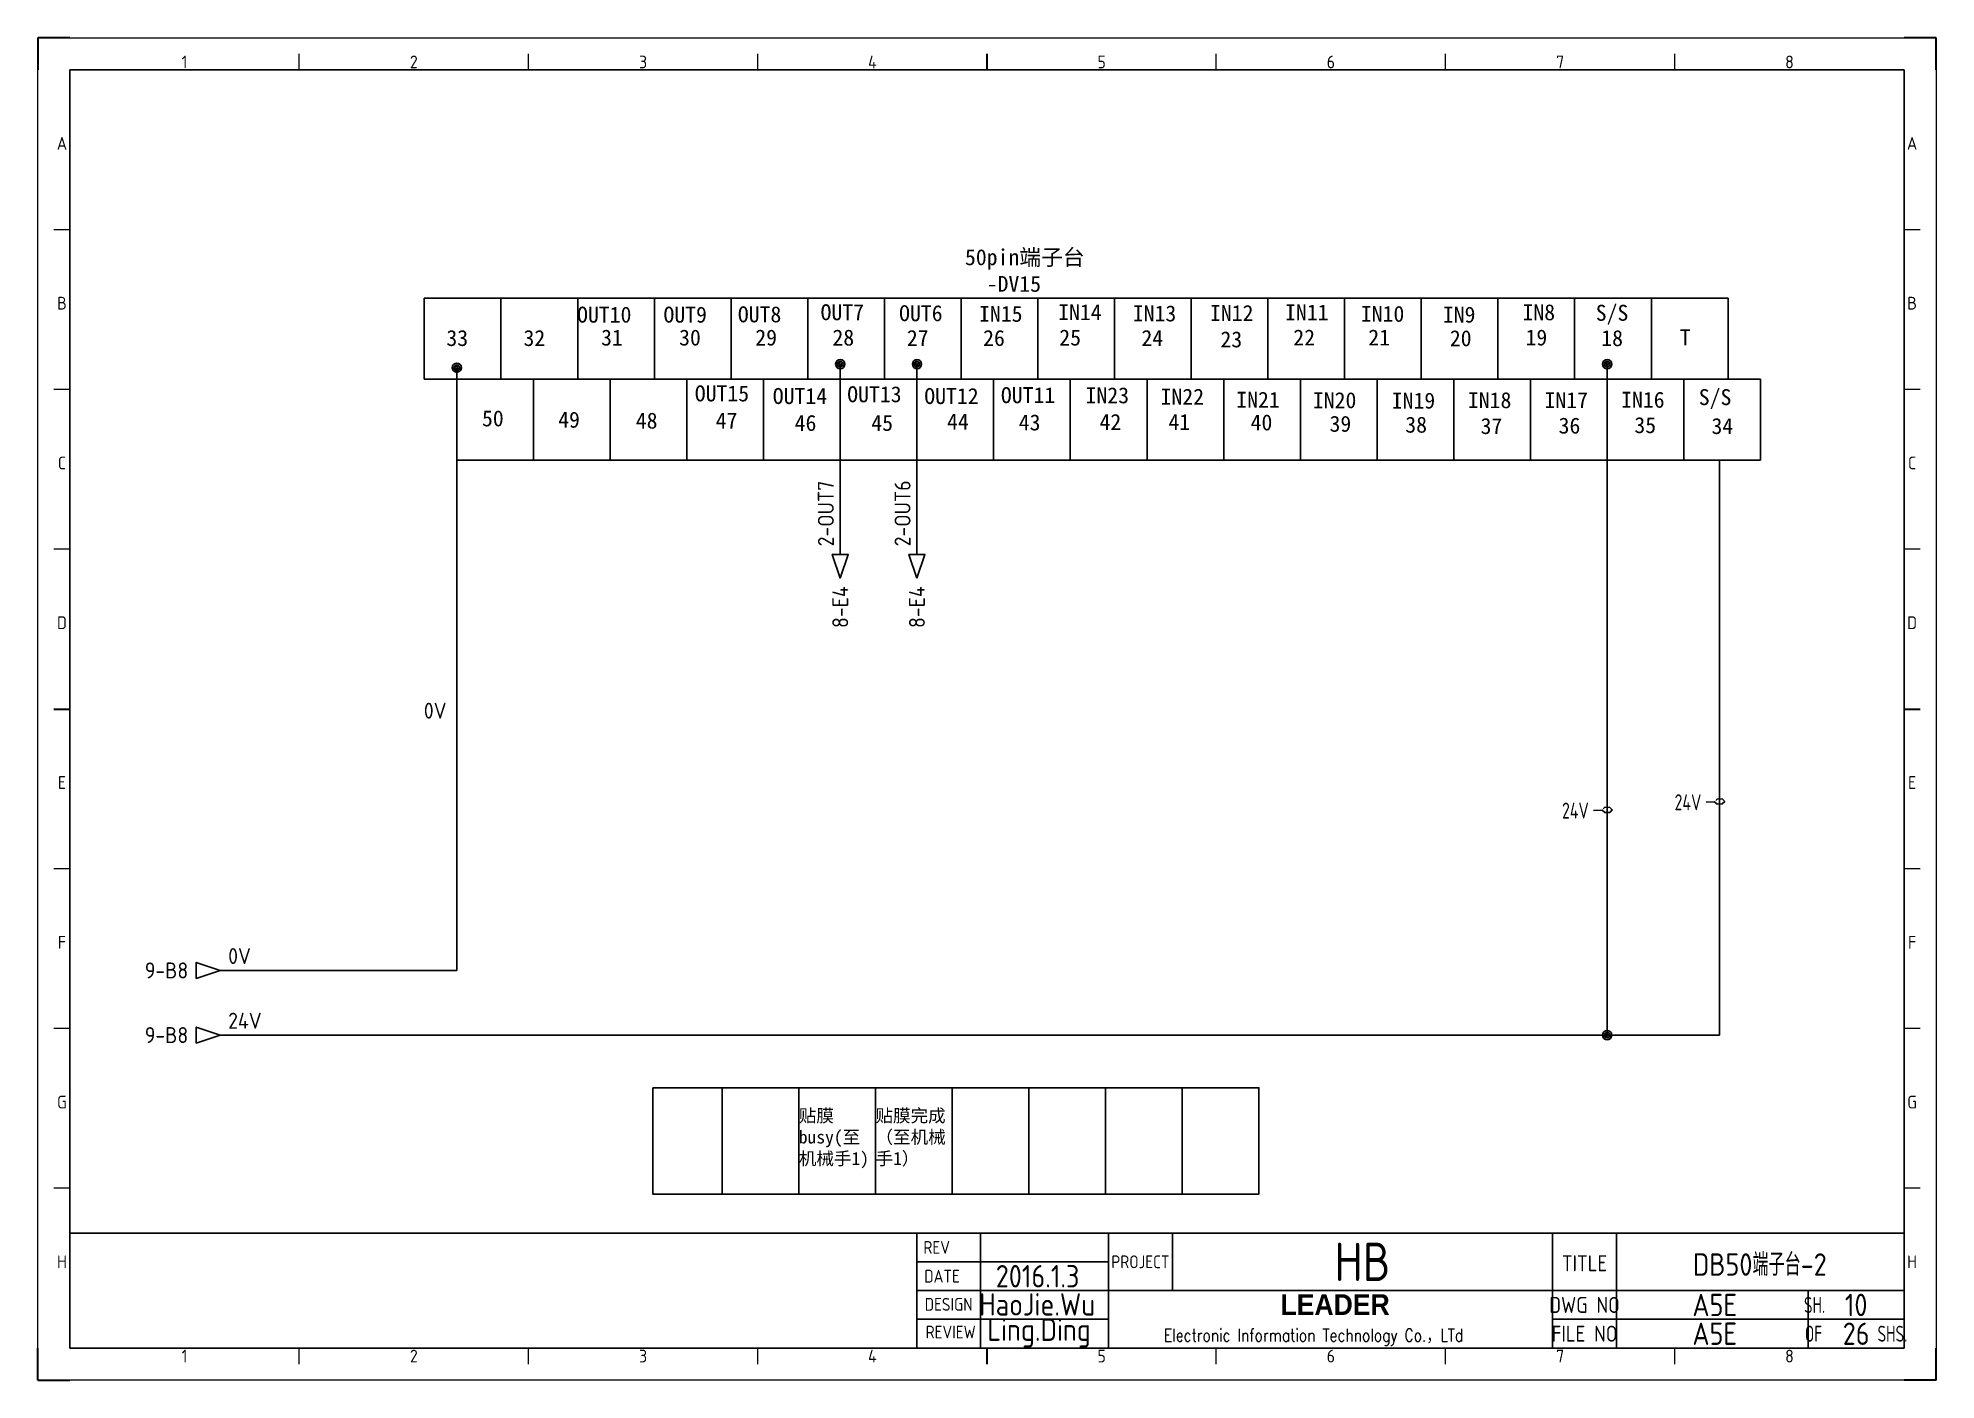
# Model space of a CAD drawing. Header units: millimetres. Extents: x -1699 to 15529, y -2130 to 61.
# Drawn here: x 4367 to 4961, y -2123 to -1703 of the extents above; entities that cross this region are included whole.
import ezdxf
from ezdxf.enums import TextEntityAlignment as Align

# ---------------------------------------------------------------- set-up
doc = ezdxf.new("R2010")
doc.units = ezdxf.units.MM
doc.header["$LTSCALE"] = 10
for name, color, linetype in [('AE_BOR', 1, 'Continuous'), ('SYMS', 7, 'Continuous'), ('WIRENO', 70, 'Continuous'), ('WIREREF', 61, 'Continuous'), ('WIREREF_DEST', 61, 'Continuous'), ('XREF', 7, 'Continuous'), ('YEL_14_THHN', 7, 'Continuous'), ('图框_标题栏属性', 1, 'Continuous'), ('图框_标题栏文字', 6, 'Continuous')]:
    doc.layers.add(name, color=color, linetype=linetype)
doc.styles.add('ACGBTS', font='ISOCP.SHX')
doc.styles.add('CCFS', font='', dxfattribs={"height": 0.7})
doc.styles.get("Standard").update_dxf_attribs({"font": 'simplex.shx', "width": 0.8, "height": 1.625, "bigfont": 'spec_bar.shx'})
doc.styles.add('sxj', font='', dxfattribs={"height": 5})
doc.styles.add('WD_IEC', font='ISOCP2.shx', dxfattribs={"height": 4, "bigfont": 'gbcbig.shx'})
doc.styles.add('工程字', font='gbenor.shx', dxfattribs={"bigfont": 'gbcbig.shx'})
doc.styles.get('CCFS').set_extended_font_data('SimSun')
doc.styles.get('sxj').set_extended_font_data('SimSun')

msp = doc.modelspace()

# ---------------------------------------------------------------- texts
at = {"char_height": 5, "attachment_point": 1}
for s, width, gutter_width, insert, style in [('50pin端子台\\P  -DV15', 47.4285, 25, (4657.28, -1769), 'sxj'), ('OUT10', 11.5414, 3.5, (4535.89, -1786.97), 'CCFS'), ('OUT9', 11.5414, 3.5, (4562.93, -1786.97), 'CCFS'), ('OUT8', 11.5414, 3.5, (4586.2, -1786.88), 'CCFS'), ('OUT7', 11.5414, 3.5, (4612.09, -1786.21), 'CCFS'), ('OUT6', 11.5414, 3.5, (4636.67, -1786.52), 'CCFS'), ('IN15', 11.5414, 3.5, (4661.69, -1786.72), 'CCFS'), ('IN14', 11.5414, 3.5, (4686.46, -1786.2), 'CCFS'), ('IN13', 11.5414, 3.5, (4709.8, -1786.59), 'CCFS'), ('IN12', 11.5414, 3.5, (4733.96, -1786.46), 'CCFS'), ('IN11', 11.5414, 3.5, (4757.46, -1786.27), 'CCFS'), ('IN10', 11.5414, 3.5, (4781.17, -1786.72), 'CCFS'), ('IN9', 11.5414, 3.5, (4806.83, -1786.97), 'CCFS'), ('IN8', 11.5414, 3.5, (4831.76, -1786.22), 'CCFS'), ('S/S', 11.5414, 3.5, (4854.68, -1786.4), 'CCFS'), ('33', 11.5414, 3.5, (4494.99, -1794.29), 'CCFS'), ('32', 11.5414, 3.5, (4519.12, -1794.29), 'CCFS'), ('31', 11.5414, 3.5, (4543.41, -1794.15), 'CCFS'), ('30', 11.5414, 3.5, (4567.82, -1794.14), 'CCFS'), ('29', 11.5414, 3.5, (4591.67, -1794.14), 'CCFS'), ('28', 11.5414, 3.5, (4615.81, -1794.14), 'CCFS'), ('27', 11.5414, 3.5, (4639.09, -1794.28), 'CCFS'), ('26', 11.5414, 3.5, (4662.96, -1794.28), 'CCFS'), ('25', 11.5414, 3.5, (4686.8, -1794.14), 'CCFS'), ('24', 11.5414, 3.5, (4712.51, -1794.28), 'CCFS'), ('23', 11.5414, 3.5, (4737.23, -1794.71), 'CCFS'), ('22', 11.5414, 3.5, (4760.03, -1794.13), 'CCFS'), ('21', 11.5414, 3.5, (4783.5, -1794.13), 'CCFS'), ('20', 11.5414, 3.5, (4809.02, -1794.36), 'CCFS'), ('19', 11.5414, 3.5, (4832.71, -1794.12), 'CCFS'), ('18', 11.5414, 3.5, (4856.41, -1794.32), 'CCFS'), ('T', 11.5414, 3.5, (4881, -1794.09), 'CCFS'), ('OUT15', 11.5414, 3.5, (4572.73, -1811.62), 'CCFS'), ('OUT14', 11.5414, 3.5, (4597.13, -1812.44), 'CCFS'), ('OUT13', 11.5414, 3.5, (4620.43, -1811.89), 'CCFS'), ('OUT12', 11.5414, 3.5, (4644.55, -1812.45), 'CCFS'), ('OUT11', 11.5414, 3.5, (4668.52, -1812.17), 'CCFS'), ('IN23', 11.5414, 3.5, (4695.03, -1812.22), 'CCFS'), ('IN22', 11.5414, 3.5, (4718.5, -1812.65), 'CCFS'), ('IN21', 11.5414, 3.5, (4742.19, -1813.61), 'CCFS'), ('IN20', 11.5414, 3.5, (4766.16, -1813.75), 'CCFS'), ('IN19', 11.5414, 3.5, (4790.84, -1813.88), 'CCFS'), ('IN18', 11.5414, 3.5, (4814.68, -1813.74), 'CCFS'), ('IN17', 11.5414, 3.5, (4838.65, -1813.74), 'CCFS'), ('IN16', 11.5414, 3.5, (4862.62, -1813.61), 'CCFS'), ('S/S', 11.5414, 3.5, (4886.93, -1812.79), 'CCFS'), ('50', 11.5414, 3.5, (4506.13, -1819.43), 'CCFS'), ('49', 11.5414, 3.5, (4529.98, -1819.85), 'CCFS'), ('48', 11.5414, 3.5, (4554.27, -1820.14), 'CCFS'), ('47', 11.5414, 3.5, (4579.27, -1820.14), 'CCFS'), ('46', 11.5414, 3.5, (4603.98, -1820.85), 'CCFS'), ('45', 11.5414, 3.5, (4627.97, -1820.85), 'CCFS'), ('44', 11.5414, 3.5, (4651.68, -1820.42), 'CCFS'), ('43', 11.5414, 3.5, (4674.11, -1820.7), 'CCFS'), ('42', 11.5414, 3.5, (4699.39, -1820.56), 'CCFS'), ('41', 11.5414, 3.5, (4720.96, -1820.56), 'CCFS'), ('40', 11.5414, 3.5, (4746.67, -1820.7), 'CCFS'), ('39', 11.5414, 3.5, (4771.37, -1821.13), 'CCFS'), ('38', 11.5414, 3.5, (4795.08, -1821.41), 'CCFS'), ('37', 11.5414, 3.5, (4818.64, -1821.84), 'CCFS'), ('36', 11.5414, 3.5, (4843.06, -1821.69), 'CCFS'), ('35', 11.5414, 3.5, (4866.77, -1821.55), 'CCFS'), ('34', 11.5414, 3.5, (4890.9, -1821.84), 'CCFS')]:
    msp.add_mtext_dynamic_manual_height_columns(s, width=width, gutter_width=gutter_width, heights=[0], dxfattribs=dict(at, insert=insert, style=style))
at = {"layer": 'SYMS', "char_height": 4.0235, "attachment_point": 1, "style": 'CCFS'}
for s, width, insert in [('\\P贴膜busy(至机械手1)', 23.3813, (4605.29, -2031.42)), ('\\P贴膜完成（至机械手1）', 22.5805, (4629.29, -2031.42))]:
    msp.add_mtext_dynamic_manual_height_columns(s, width=width, gutter_width=0, heights=[28.12], dxfattribs=dict(at, insert=insert))

# ---------------------------------------------------------------- blocks, each defined once
blk = doc.blocks.new('Border')
for p, q in [((584, 410), (10, 410)), ((10, 410), (10, 10)), ((584, 10), (584, 410)), ((10, 10), (584, 10))]:
    blk.add_line(p, q)
at = {"layer": 'AE_BOR', "color": 1, "lineweight": 30}
for p, q in [((10, 420), (0, 420)), ((0, 420), (0, 410)), ((594, 420), (584, 420)), ((594, 410), (594, 420)), ((297, 410), (297, 415)), ((5, 210), (10, 210)), ((584, 210), (589, 210)), ((0, 0), (0, 10)), ((297, 5), (297, 10)), ((594, 0), (594, 10)), ((0, 0), (10, 0)), ((594, 0), (584, 0))]:
    blk.add_line(p, q, dxfattribs=at)
at = {"layer": 'AE_BOR', "color": 1, "lineweight": 15}
for p, q in [((0, 420), (594, 420)), ((0, 0), (0, 420)), ((594, 420), (594, 0)), ((81.75, 410), (81.75, 415)), ((153.5, 410), (153.5, 415)), ((225.25, 410), (225.25, 415)), ((368.75, 410), (368.75, 415)), ((440.5, 410), (440.5, 415)), ((512.25, 410), (512.25, 415)), ((10, 360), (5, 360)), ((589, 360), (584, 360)), ((10, 310), (5, 310)), ((589, 310), (584, 310)), ((10, 260), (5, 260)), ((589, 260), (584, 260)), ((10, 160), (5, 160)), ((589, 160), (584, 160)), ((10, 110), (5, 110)), ((589, 110), (584, 110)), ((10, 60), (5, 60)), ((589, 60), (584, 60)), ((81.75, 5), (81.75, 10)), ((153.5, 5), (153.5, 10)), ((225.25, 5), (225.25, 10)), ((368.75, 5), (368.75, 10)), ((440.5, 5), (440.5, 10)), ((512.25, 5), (512.25, 10)), ((594, 0), (0, 0))]:
    blk.add_line(p, q, dxfattribs=at)
at = {"layer": 'AE_BOR', "color": 1, "lineweight": 15, "style": 'ACGBTS'}
for s, p in [('1', (45.875, 412.5)), ('2', (117.625, 412.5)), ('3', (189.375, 412.5)), ('4', (261.125, 412.5)), ('5', (332.875, 412.5)), ('6', (404.625, 412.5)), ('7', (476.375, 412.5)), ('8', (548.125, 412.5)), ('A', (7.5, 387)), ('A', (586.5, 387)), ('B', (7.5, 337)), ('B', (586.5, 337)), ('C', (7.5, 287)), ('C', (586.5, 287)), ('D', (7.5, 237)), ('D', (586.5, 237)), ('E', (7.5, 187)), ('E', (586.5, 187)), ('F', (7.5, 137)), ('F', (586.5, 137)), ('G', (7.5, 87)), ('G', (586.5, 87)), ('H', (7.5, 37)), ('H', (586.5, 37)), ('1', (45.875, 7.5)), ('2', (117.625, 7.5)), ('3', (189.375, 7.5)), ('4', (261.125, 7.5)), ('5', (332.875, 7.5)), ('6', (404.625, 7.5)), ('7', (476.375, 7.5)), ('8', (548.125, 7.5))]:
    blk.add_text(s, height=4, dxfattribs=at).set_placement(p, align=Align.MIDDLE)
blk = doc.blocks.new('TITLE3')
for p, q in [((-309, 0), (-309, 36)), ((-289, 0), (-289, 36)), ((-249, 0), (-249, 36)), ((-249, 0), (-249, 36)), ((-249, 0), (-249, 36)), ((-229, 36), (-229, 27)), ((-110, 0), (-110, 36)), ((-90, 0), (-90, 36)), ((-309, 27), (-249, 27)), ((-229, 27), (-229, 18)), ((-309, 18), (-248.01, 18)), ((-249, 18), (0, 18)), ((-30, 0), (-30, 18)), ((-309, 9), (-249, 9)), ((-110, 9), (0, 9)), ((-289, 4.18), (-289, 4.18)), ((-289, 4.18), (-289, 4.18))]:
    blk.add_line(p, q)
blk.add_lwpolyline([(-309, 36), (-574, 36), (-574, 0), (-309, 0)], close=True)
blk.add_lwpolyline([(-309, 0), (0, 0), (0, 36), (-309, 36)])
at = {"insert": (-248.01, 16.87), "char_height": 5, "attachment_point": 1}
blk.add_mtext_dynamic_manual_height_columns('\\pi52.854;{\\fArial Black|b0|i0|c0|p34;\\H1.3x;LEADER\\Fsimplex,spec_bar|c134;\\H1.0769x; }\\P\\pi16.37;{\\H0.8x;Electronic Information Technology Co.\\fSimSun|b0|i0|c134|p2;，\\Fsimplex,spec_bar|c134;LTd}', width=138.0147, gutter_width=8.12, heights=[69.93], dxfattribs=at)
at = {"layer": '图框_标题栏属性', "style": '工程字'}
for tag, height, p in [('版本', 7, (-271.17, 31.5)), ('项目', 12, (-169.5, 27)), ('名称', 7, (-45.16, 26.53)), ('日期', 7, (-271.17, 22.5)), ('制图', 7, (-271.33, 13.69)), ('文件', 7, (-59.26, 13.5)), ('页数', 7, (-16.34, 13.5)), ('审核', 7, (-270.7, 4.72)), ('图号', 7, (-59.26, 4.5)), ('总数', 7, (-16.34, 4.5))]:
    blk.add_attdef(tag, text='', height=height, dxfattribs=at).set_placement(p, align=Align.MIDDLE)
at = {"layer": '图框_标题栏文字', "style": '工程字'}
for s, height, p in [('REV', 4, (-302.75, 31.5)), ('DATE', 4, (-301.08, 22.5)), ('PROJECT', 4, (-239, 27)), ('TITLE', 5, (-100, 26.53)), ('DESIGN', 4, (-299, 13.69)), ('DWG NO', 5, (-100, 13.5)), ('REVIEW', 4, (-298.37, 5.01)), ('FILE NO', 5, (-100, 4.5))]:
    blk.add_text(s, height=height, dxfattribs=at).set_placement(p, align=Align.MIDDLE_CENTER)
at = {"layer": '图框_标题栏文字', "style": '工程字', "width": 0.8}
for s, p in [('SH.            ', (-15, 13.5)), ('OF        SHS.', (-15, 4.5))]:
    blk.add_text(s, height=5, dxfattribs=at).set_placement(p, align=Align.MIDDLE_CENTER)
blk = doc.blocks.new('*U249')
blk.add_line((0, 12.67), (0, -12.67))
blk = doc.blocks.new('*U250')
at = {"color": 0, "linetype": 'ByBlock', "lineweight": -2, "transparency": 16777216}
for p in [(-408, 0), (-384, 0), (-360, 0), (-336, 0), (-312, 0), (-288, 0), (-264, 0), (-240, 0), (-216, 0), (-192, 0), (-168, 0), (-144, 0), (-120, 0), (-96, 0), (-72, 0), (-48, 0), (-24, 0), (0, 0)]:
    blk.add_blockref('*U249', p, dxfattribs=at)
blk = doc.blocks.new('*U251')
blk.add_line((0, 12.67), (0, -12.67))
blk = doc.blocks.new('*U252')
at = {"color": 0, "linetype": 'ByBlock', "lineweight": -2, "transparency": 16777216}
for p in [(-408, 0), (-384, 0), (-360, 0), (-336, 0), (-312, 0), (-288, 0), (-264, 0), (-240, 0), (-216, 0), (-192, 0), (-168, 0), (-144, 0), (-120, 0), (-96, 0), (-72, 0), (-48, 0), (-24, 0), (0, 0)]:
    blk.add_blockref('*U251', p, dxfattribs=at)
blk = doc.blocks.new('WDDOT')
for radius in [0.72, 0.449, 0.223]:
    blk.add_circle((0, 0), radius)
blk = doc.blocks.new('HA1D3')
blk.add_lwpolyline([(0, 0), (-3.75, -1.25), (-3.75, 1.25)], close=True)
at = {"style": 'WD_IEC'}
for tag, p, height, flags in [('WIRENO', (1.25, 1), 2.5, 8), ('X1TERM01', (0, 0), 0.32, 1)]:
    blk.add_attdef(tag, p, '', height=height, dxfattribs=dict(at, flags=flags))
blk.add_attdef('XREF', text='', height=2.5, dxfattribs=at).set_placement((-5, 0), align=Align.MIDDLE_RIGHT)
at = {"style": 'WD_IEC', "flags": 1}
blk.add_attdef('SIGCODE', text='', height=1, dxfattribs=at).set_placement((-2.5, 1.8), align=Align.RIGHT)
at = {"style": 'WD_IEC'}
blk.add_attdef('DESC1', text='', height=2.5, dxfattribs=at).set_placement((1.25, -1), align=Align.TOP_LEFT)
blk = doc.blocks.new('WD_WNV')
at = {"linetype": 'Continuous', "style": 'WD_IEC', "width": 0.8}
blk.add_attdef('WIRENO', text='', height=2.5, dxfattribs=at).set_placement((-1.6, 0), align=Align.MIDDLE_RIGHT)
at = {"style": 'WD_IEC', "flags": 1}
for tag, p in [('W08USER', (-1, 0.375)), ('W04USER', (-1, 0.875)), ('W05USER', (-1, 0.75)), ('W09USER', (-1, 0.25)), ('W03USER', (-1, 1)), ('W06USER', (-1, 0.625)), ('W07USER', (-1, 0.5)), ('W02USER', (-1, 1.125)), ('W01USER', (-1, 1.25)), ('W10USER', (-1, 0.125))]:
    blk.add_attdef(tag, text='', height=0.08, dxfattribs=at).set_placement(p, align=Align.CENTER)
blk = doc.blocks.new('HA1S4')
blk.add_lwpolyline([(0, -3.75), (-1.25, 0), (1.25, 0)], close=True)
at = {"style": 'WD_IEC', "flags": 8}
blk.add_attdef('WIRENO', (-1, 1.25), '', height=2.5, rotation=90, dxfattribs=at)
at = {"style": 'WD_IEC'}
blk.add_attdef('DESC1', text='', height=2.5, rotation=90, dxfattribs=at).set_placement((1, 1.25), align=Align.TOP_LEFT)
at = {"style": 'WD_IEC', "flags": 1}
blk.add_attdef('X2TERM01', (0, 0), '', height=0.32, dxfattribs=at)
blk.add_attdef('SIGCODE', text='', height=1, dxfattribs=at).set_placement((-2.5, -3.2), align=Align.RIGHT)
at = {"style": 'WD_IEC'}
blk.add_attdef('XREF', text='', height=2.5, rotation=90, dxfattribs=at).set_placement((0, -5), align=Align.MIDDLE_RIGHT)
blk = doc.blocks.new('*U296')
at = {"layer": 'SYMS'}
blk.add_line((0, -16.65), (0, 16.65), dxfattribs=at)
blk = doc.blocks.new('*U297')
at = {"layer": 'SYMS', "color": 0, "linetype": 'ByBlock', "lineweight": -2, "transparency": 16777216}
for p in [(0, 0), (24, 0), (48, 0), (72, 0), (96, 0), (120, 0), (144, 0), (168, 0)]:
    blk.add_blockref('*U296', p, dxfattribs=at)

# ---------------------------------------------------------------- linework, layer by layer
for p, q in [((4488.08, -1784.34), (4896.08, -1784.34)), ((4488.08, -1809.68), (4896.08, -1809.68)), ((4498.25, -1809.68), (4906.25, -1809.68)), ((4498.25, -1835.02), (4906.25, -1835.02))]:
    msp.add_line(p, q)
at = {"layer": 'SYMS'}
for p, q in [((4618.25, -1854.02), (4618.25, -1804.96)), ((4642.25, -1854.02), (4642.25, -1804.96)), ((4858.25, -1854.02), (4858.25, -1804.96)), ((4498.25, -1806.09), (4498.25, -1848.57)), ((4893.46, -1868.75), (4893.46, -1835.02)), ((4559.58, -2031.42), (4559.58, -2064.72))]:
    msp.add_line(p, q, dxfattribs=at)
msp.add_lwpolyline([(4559.58, -2031.42), (4749.29, -2031.42), (4749.29, -2064.72), (4559.58, -2064.72)], close=True, dxfattribs=at)
at = {"layer": 'WIRENO'}
for points in [[(4889.23, -1942), (4891.87, -1941.9), (4892.69, -1942.67), (4894.28, -1942.61), (4895.05, -1941.79), (4894.23, -1941.03), (4892.64, -1941.08), (4892.26, -1941.49)], [(4854.01, -1944.61), (4856.66, -1944.52), (4857.48, -1945.29), (4859.06, -1945.23), (4859.83, -1944.41), (4859.01, -1943.65), (4857.42, -1943.7), (4857.04, -1944.11)]]:
    msp.add_lwpolyline(points, dxfattribs=at)
at = {"layer": 'YEL_14_THHN'}
for p, q in [((4498.25, -1848.57), (4498.25, -1994.71)), ((4618.25, -1854.02), (4618.25, -1864.49)), ((4642.25, -1854.02), (4642.25, -1864.49)), ((4858.25, -1854.02), (4858.25, -2014.94)), ((4893.46, -1868.75), (4893.46, -2014.94)), ((4424.2, -1994.71), (4498.25, -1994.71)), ((4498.06, -1994.71), (4498.06, -1994.71)), ((4424.2, -2014.94), (4893.46, -2014.94))]:
    msp.add_line(p, q, dxfattribs=at)

# ---------------------------------------------------------------- block references
for name, p in [('*U250', (4896.08, -1797.01)), ('*U252', (4906.25, -1822.35))]:
    msp.add_blockref(name, p)
ref = msp.add_blockref('TITLE3', (4951.18, -2112.89))
ref.add_attrib('总数', '26', dxfattribs={"layer": '图框_标题栏属性', "height": 7, "style": '工程字'}).set_placement((4936.18, -2108.39), align=Align.MIDDLE)
ref.add_attrib('页数', '10', dxfattribs={"layer": '图框_标题栏属性', "height": 7, "style": '工程字'}).set_placement((4936.18, -2099.39), align=Align.MIDDLE)
ref.add_attrib('文件', 'A5E', dxfattribs={"layer": '图框_标题栏属性', "height": 7, "style": '工程字'}).set_placement((4891.92, -2099.39), align=Align.MIDDLE)
ref.add_attrib('图号', 'A5E', dxfattribs={"layer": '图框_标题栏属性', "height": 7, "style": '工程字'}).set_placement((4891.92, -2108.39), align=Align.MIDDLE)
ref.add_attrib('名称', 'DB50端子台-2', dxfattribs={"layer": '图框_标题栏属性', "height": 7, "style": '工程字'}).set_placement((4906.01, -2086.36), align=Align.MIDDLE)
ref.add_attrib('项目', 'HB', dxfattribs={"layer": '图框_标题栏属性', "height": 12, "style": '工程字'}).set_placement((4781.68, -2085.89), align=Align.MIDDLE)
ref.add_attrib('审核', 'Ling.Ding', dxfattribs={"layer": '图框_标题栏属性', "height": 7, "style": '工程字'}).set_placement((4680.47, -2108.17), align=Align.MIDDLE)
ref.add_attrib('制图', 'HaoJie.Wu', dxfattribs={"layer": '图框_标题栏属性', "height": 7, "style": '工程字'}).set_placement((4679.85, -2099.2), align=Align.MIDDLE)
ref.add_attrib('日期', '2016.1.3', dxfattribs={"layer": '图框_标题栏属性', "height": 7, "style": '工程字'}).set_placement((4680.01, -2090.39), align=Align.MIDDLE)
at = {"layer": 'AE_BOR'}
msp.add_blockref('Border', (4367.18, -2122.89), dxfattribs=at)
at = {"layer": 'SYMS', "xscale": 2, "yscale": 2, "zscale": 2}
for p in [(4498.25, -1806.09), (4618.25, -1804.96), (4642.25, -1804.96), (4858.25, -1804.96), (4858.25, -2014.94)]:
    msp.add_blockref('WDDOT', p, dxfattribs=at)
at = {"layer": 'SYMS'}
ref = msp.add_blockref('HA1S4', (4618.25, -1864.49), dxfattribs=dict(at, xscale=2, yscale=2, zscale=2))
ref.add_attrib('XREF', '8-E4', dxfattribs={"layer": 'XREF', "height": 5, "rotation": 90, "style": 'WD_IEC'}).set_placement((4618.25, -1874.49), align=Align.MIDDLE_RIGHT)
ref.add_attrib('WIRENO', '2-OUT7', (4616.25, -1861.99), dxfattribs={"layer": 'WIREREF', "height": 5, "rotation": 90, "style": 'WD_IEC', "flags": 8})
ref = msp.add_blockref('HA1S4', (4642.25, -1864.49), dxfattribs=dict(at, xscale=2, yscale=2, zscale=2))
ref.add_attrib('XREF', '8-E4', dxfattribs={"layer": 'XREF', "height": 5, "rotation": 90, "style": 'WD_IEC'}).set_placement((4642.25, -1874.49), align=Align.MIDDLE_RIGHT)
ref.add_attrib('WIRENO', '2-OUT6', (4640.25, -1861.99), dxfattribs={"layer": 'WIREREF', "height": 5, "rotation": 90, "style": 'WD_IEC', "flags": 8})
ref = msp.add_blockref('HA1D3', (4424.2, -1994.71), dxfattribs=dict(at, xscale=2, yscale=2, zscale=2))
ref.add_attrib('XREF', '9-B8', dxfattribs={"layer": 'XREF', "height": 5, "style": 'WD_IEC'}).set_placement((4414.2, -1994.71), align=Align.MIDDLE_RIGHT)
ref.add_attrib('WIRENO', '0V', (4426.7, -1992.71), dxfattribs={"layer": 'WIREREF_DEST', "height": 5, "style": 'WD_IEC', "flags": 8})
ref = msp.add_blockref('HA1D3', (4424.2, -2014.94), dxfattribs=dict(at, xscale=2, yscale=2, zscale=2))
ref.add_attrib('XREF', '9-B8', dxfattribs={"layer": 'XREF', "height": 5, "style": 'WD_IEC'}).set_placement((4414.2, -2014.94), align=Align.MIDDLE_RIGHT)
ref.add_attrib('WIRENO', '24V', (4426.7, -2012.94), dxfattribs={"layer": 'WIREREF_DEST', "height": 5, "style": 'WD_IEC', "flags": 8})
msp.add_blockref('*U297', (4581.29, -2048.07), dxfattribs=at)
at = {"layer": 'WIRENO'}
ref = msp.add_blockref('WD_WNV', (4498.25, -1874.97), dxfattribs=dict(at, xscale=2, yscale=2, zscale=2))
ref.add_attrib('WIRENO', '0V', dxfattribs={"linetype": 'Continuous', "height": 5, "style": 'WD_IEC'}).set_placement((4495.05, -1913.42), align=Align.MIDDLE_RIGHT)
ref = msp.add_blockref('WD_WNV', (4858.24, -1944.47), dxfattribs=dict(at, xscale=2, yscale=2, zscale=2))
ref.add_attrib('WIRENO', '24V', dxfattribs={"linetype": 'Continuous', "height": 5, "style": 'WD_IEC', "width": 0.8}).set_placement((4852.51, -1944.69), align=Align.MIDDLE_RIGHT)
ref = msp.add_blockref('WD_WNV', (4893.46, -1941.85), dxfattribs=dict(at, xscale=2, yscale=2, zscale=2))
ref.add_attrib('WIRENO', '24V', dxfattribs={"linetype": 'Continuous', "height": 5, "style": 'WD_IEC', "width": 0.8}).set_placement((4887.73, -1942.07), align=Align.MIDDLE_RIGHT)

msp.set_redraw_order([(e.dxf.handle, doc.entitydb.next_handle()) for e in msp.query("TEXT MTEXT ATTDEF DIMENSION ARC_DIMENSION")])  # texts and dimensions are drawn at this point

doc.saveas('drawing.dxf')
